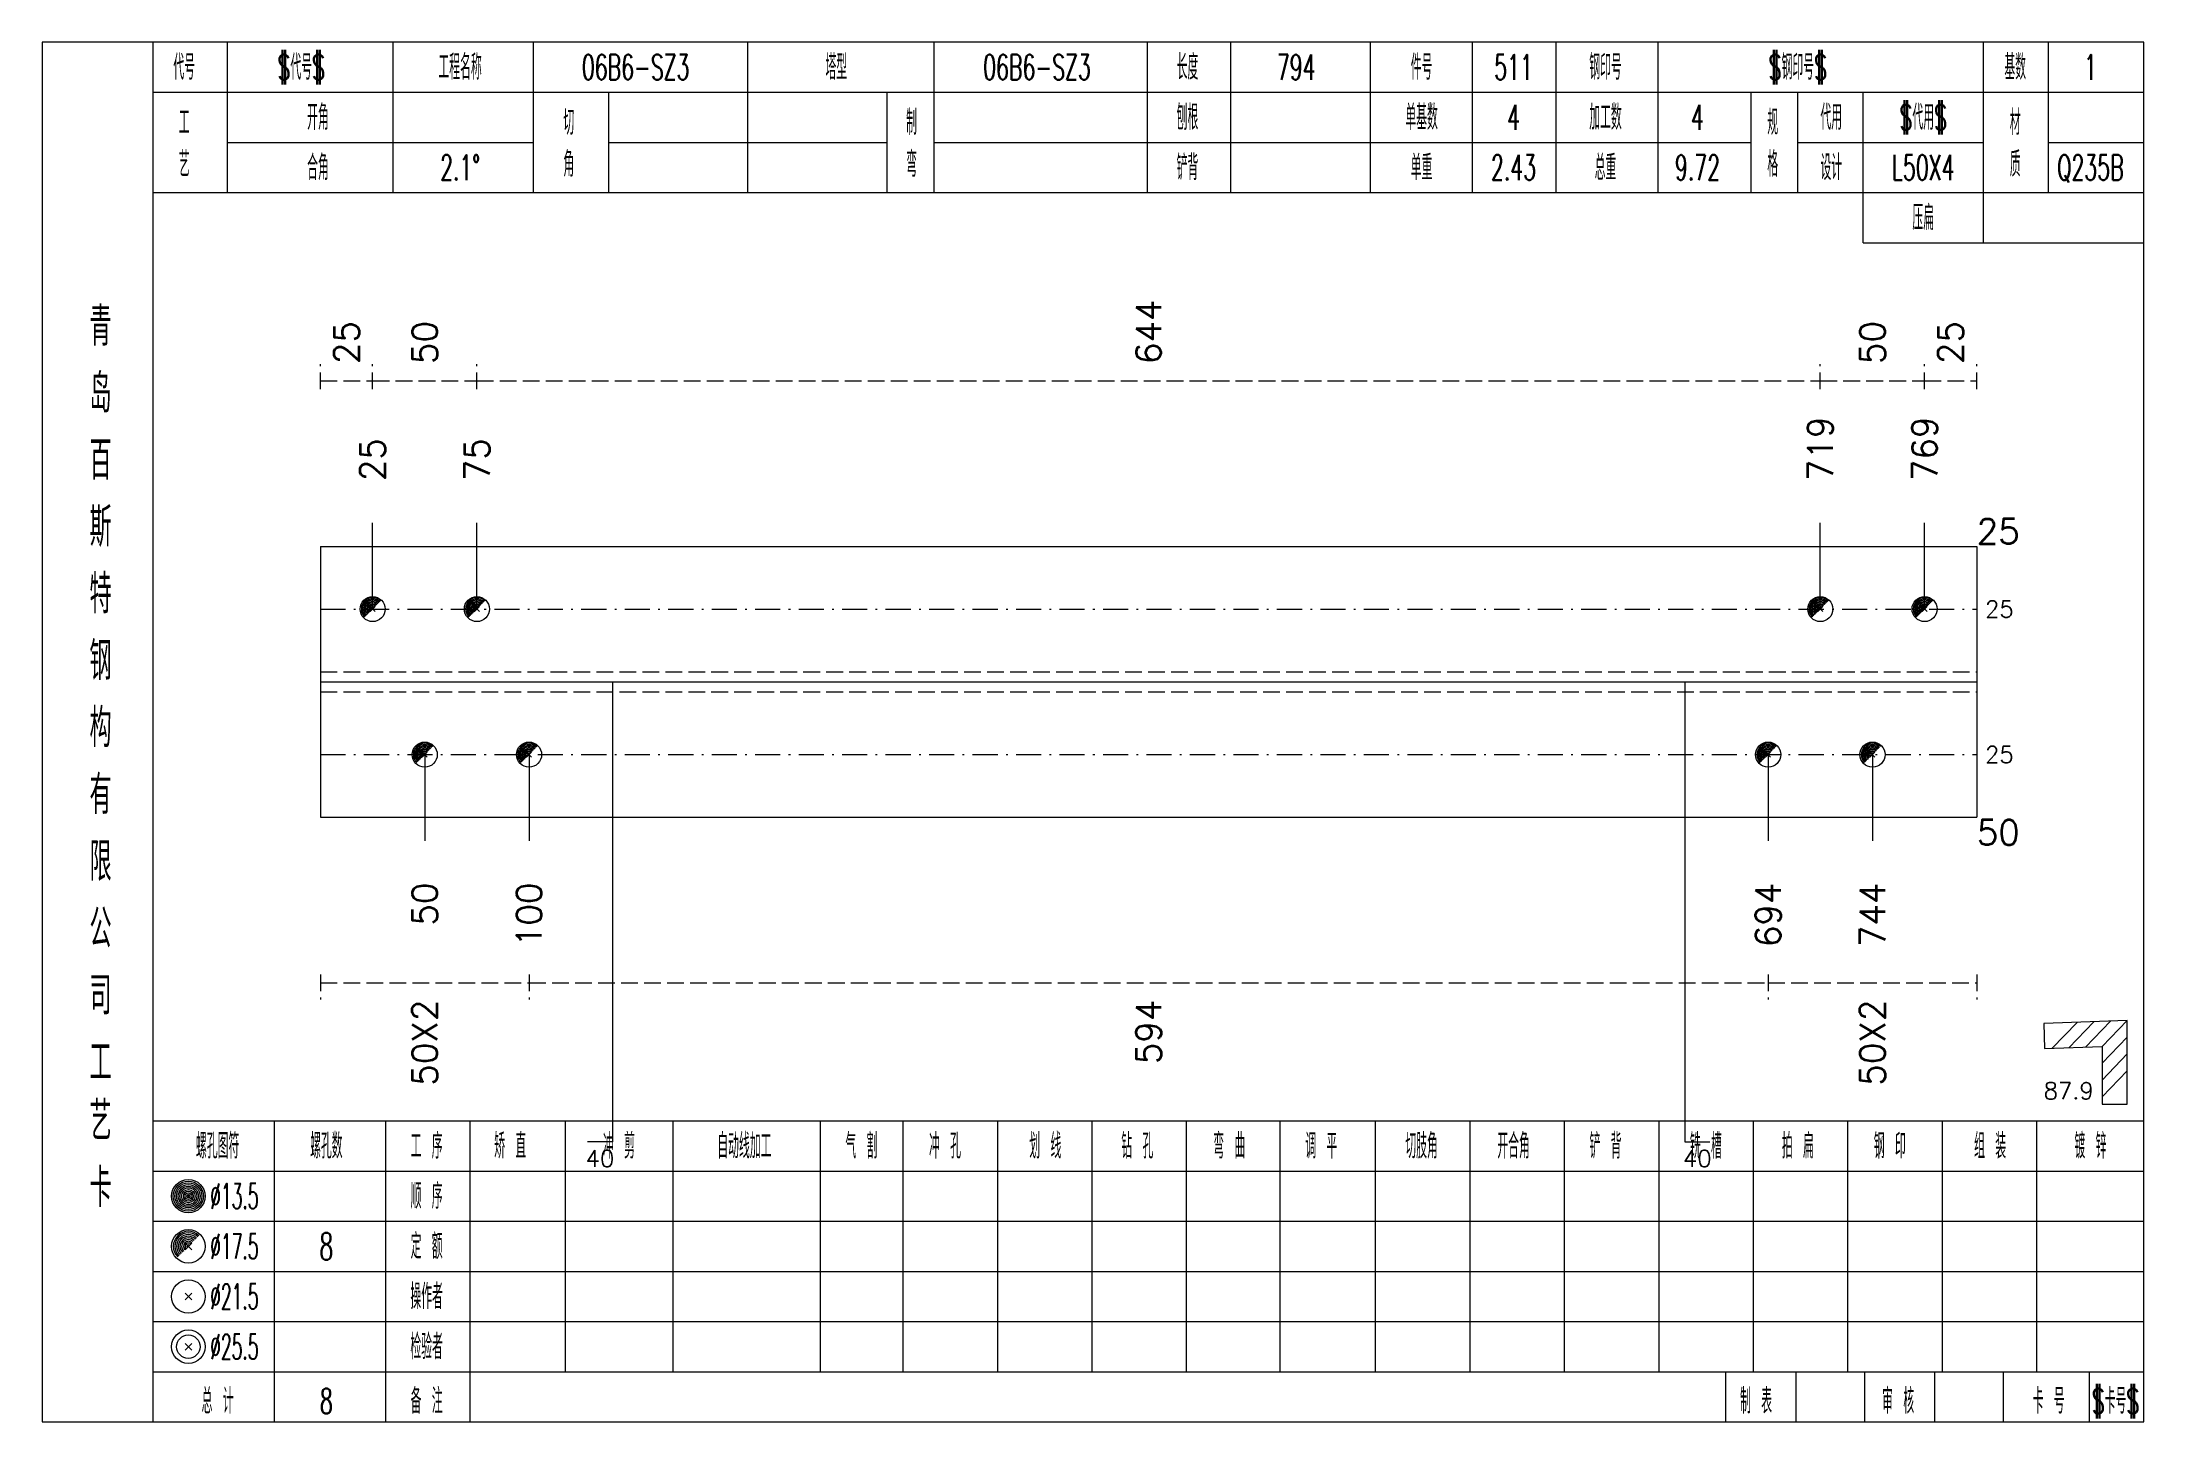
# Model space of a CAD drawing. Extents: x -533 to 8774, y 0 to 7979.
# Drawn here: x 4919.6 to 5171, y 4554.4 to 4719.4 of the extents above; entities that cross this region are included whole.
import ezdxf
from ezdxf.enums import TextEntityAlignment as Align

# ---------------------------------------------------------------- set-up
doc = ezdxf.new("R2010")
doc.units = 0
doc.header["$MEASUREMENT"] = 0
doc.linetypes.add('一点画线', pattern=[5.2, 3, -1, 0.2, -1])
doc.linetypes.add('虚线', pattern=[2.75, 2, -0.75])
doc.layers.get('0').update_dxf_attribs({"linetype": 'CONTINUOUS', "lineweight": 25})
for name, color, linetype, lineweight in [('1', 7, 'CONTINUOUS', 25), ('2', 7, 'CONTINUOUS', 25), ('4', 7, 'CONTINUOUS', 25), ('5', 7, 'CONTINUOUS', 25)]:
    doc.layers.add(name, color=color, linetype=linetype, lineweight=lineweight)
doc.styles.get("Standard").update_dxf_attribs({"font": 'simplex.shx', "width": 0.7, "height": 3, "bigfont": 'gbhzfs.shx'})

msp = doc.modelspace()

# ---------------------------------------------------------------- texts
at = {"color": 8, "linetype": 'Continuous', "lineweight": 9}
for s, p in [('644', (5051.95, 4680.85)), ('25', (4956.02, 4680.85)), ('50', (4965.37, 4680.85)), ('50', (5138.53, 4680.85)), ('25', (5147.88, 4680.85))]:
    msp.add_text(s, height=3, rotation=90, dxfattribs=at).set_placement(p, align=Align.MIDDLE_LEFT)
at = {"color": 7, "linetype": 'Continuous', "lineweight": 13}
for s, p in [('719', (5132.29, 4666.85)), ('769', (5144.76, 4666.85)), ('25', (4959.14, 4666.85)), ('75', (4971.61, 4666.85))]:
    msp.add_text(s, height=3, rotation=90, dxfattribs=at).set_placement(p, align=Align.MIDDLE_LEFT)
for height, p in [(3, (5151, 4660.85)), (2, (5152, 4651.55)), (2, (5152, 4634.15))]:
    msp.add_text('25', height=height, dxfattribs=at).set_placement(p, align=Align.MIDDLE_LEFT)
at = {"color": 8, "linetype": 'Continuous', "lineweight": 9}
for s, p in [('50X2', (4965.37, 4604.85)), ('594', (5051.95, 4604.85)), ('50X2', (5138.53, 4604.85))]:
    msp.add_text(s, height=3, rotation=90, dxfattribs=at).set_placement(p, align=Align.MIDDLE_RIGHT)
at = {"layer": '1', "color": 7, "linetype": 'Continuous', "lineweight": 13}
msp.add_text('50', height=3, dxfattribs=at).set_placement((5151, 4624.85), align=Align.MIDDLE_LEFT)
for s, p in [('50', (4965.37, 4618.85)), ('100', (4977.85, 4618.85)), ('694', (5126.05, 4618.85)), ('744', (5138.53, 4618.85))]:
    msp.add_text(s, height=3, rotation=90, dxfattribs=at).set_placement(p, align=Align.MIDDLE_RIGHT)
at = {"layer": '2', "color": 7, "linetype": 'Continuous', "lineweight": 13}
msp.add_text('87.9', height=2, dxfattribs=at).set_placement((5165, 4592.35), align=Align.BOTTOM_RIGHT)
for p in [(4986.33, 4586.85), (5117.57, 4586.85)]:
    msp.add_text('40', height=2, dxfattribs=at).set_placement(p, align=Align.TOP_CENTER)
at = {"layer": '4', "color": 1, "linetype": 'Continuous', "lineweight": 13}
for s, height, width, p in [('代号', 3, 0.6, (4936.6, 4716.35)), ('$代号$', 3, 0.6, (4950.6, 4716.35)), ('工程名称', 3, 0.6, (4969.6, 4716.35)), ('06B6-SZ3', 3, 0.6, (4990.6, 4716.35)), ('塔型', 3, 0.6, (5014.6, 4716.35)), ('06B6-SZ3', 3, 0.6, (5038.6, 4716.35)), ('长度', 3, 0.6, (5056.6, 4716.35)), ('794', 3, 0.6, (5069.6, 4716.35)), ('件号', 3, 0.6, (5084.6, 4716.35)), ('511', 3, 0.6, (5095.6, 4716.35)), ('钢印号', 3, 0.6, (5106.6, 4716.35)), ('$钢印号$', 3, 0.6, (5129.6, 4716.35)), ('基数', 3, 0.6, (5155.6, 4716.35)), ('1', 3, 0.6, (5164.6, 4716.35)), ('开角', 3, 0.6, (4952.6, 4710.35)), ('切', 3, 0.6, (4982.6, 4709.75)), ('制', 3, 0.6, (5023.6, 4709.75)), ('刨根', 3, 0.6, (5056.6, 4710.35)), ('单基数', 3, 0.6, (5084.6, 4710.35)), ('4', 3, 0.6, (5095.6, 4710.35)), ('加工数', 3, 0.6, (5106.6, 4710.35)), ('4', 3, 0.6, (5117.6, 4710.35)), ('规', 3, 0.6, (5126.6, 4709.75)), ('代用', 3, 0.6, (5133.6, 4710.35)), ('$代用$', 3, 0.6, (5144.6, 4710.35)), ('材', 3, 0.6, (5155.6, 4709.75)), ('工', 3, 0.6, (4936.6, 4709.75)), ('艺', 3, 0.6, (4936.6, 4704.75)), ('角', 3, 0.6, (4982.6, 4704.75)), ('弯', 3, 0.6, (5023.6, 4704.75)), ('格', 3, 0.6, (5126.6, 4704.75)), ('质', 3, 0.6, (5155.6, 4704.75)), ('合角', 3, 0.6, (4952.6, 4704.35)), ('2.1%%d', 3, 0.6, (4969.6, 4704.35)), ('铲背', 3, 0.6, (5056.6, 4704.35)), ('单重', 3, 0.6, (5084.6, 4704.35)), ('2.43', 3, 0.6, (5095.6, 4704.35)), ('总重', 3, 0.6, (5106.6, 4704.35)), ('9.72', 3, 0.6, (5117.6, 4704.35)), ('设计', 3, 0.6, (5133.6, 4704.35)), ('L50X4', 3, 0.6, (5144.6, 4704.35)), ('Q235B', 3, 0.6, (5164.6, 4704.35)), ('压扁', 3, 0.6, (5144.6, 4698.35)), ('青', 4.6, 0.8, (4926.6, 4685.35)), ('岛', 4.6, 0.8, (4926.6, 4677.35)), ('百', 4.6, 0.8, (4926.6, 4669.35)), ('斯', 4.6, 0.8, (4926.6, 4661.35)), ('特', 4.6, 0.8, (4926.6, 4653.35)), ('钢', 4.6, 0.8, (4926.6, 4645.35)), ('构', 4.6, 0.8, (4926.6, 4637.35)), ('有', 4.6, 0.8, (4926.6, 4629.35)), ('限', 4.6, 0.8, (4926.6, 4621.35)), ('公', 4.6, 0.8, (4926.6, 4613.35)), ('司', 4.6, 0.8, (4926.6, 4605.35)), ('工', 4.6, 0.8, (4926.6, 4597.35)), ('艺', 4.6, 0.8, (4926.6, 4590.35)), ('螺孔图符', 3, 0.6, (4940.6, 4587.35)), ('螺孔数', 3, 0.6, (4953.6, 4587.35)), ('工 序', 3, 0.6, (4965.6, 4587.35)), ('矫 直', 3, 0.6, (4975.6, 4587.35)), ('冲 剪', 3, 0.6, (4988.6, 4587.35)), ('自动线加工', 3, 0.6, (5003.6, 4587.35)), ('气 割', 3, 0.6, (5017.6, 4587.35)), ('冲 孔', 3, 0.6, (5027.6, 4587.35)), ('划 线', 3, 0.6, (5039.6, 4587.35)), ('钻 孔', 3, 0.6, (5050.6, 4587.35)), ('弯 曲', 3, 0.6, (5061.6, 4587.35)), ('调 平', 3, 0.6, (5072.6, 4587.35)), ('切肢角', 3, 0.6, (5084.6, 4587.35)), ('开合角', 3, 0.6, (5095.6, 4587.35)), ('铲 背', 3, 0.6, (5106.6, 4587.35)), ('铣 槽', 3, 0.6, (5118.6, 4587.35)), ('拍 扁', 3, 0.6, (5129.6, 4587.35)), ('钢 印', 3, 0.6, (5140.6, 4587.35)), ('组 装', 3, 0.6, (5152.6, 4587.35)), ('镀 锌', 3, 0.6, (5164.6, 4587.35)), ('卡', 4.6, 0.8, (4926.6, 4582.35)), ('顺 序', 3, 0.6, (4965.6, 4581.35)), ('%%C13.5', 3, 0.5, (4942.6, 4581.35)), ('%%C17.5', 3, 0.5, (4942.6, 4575.35)), ('8', 3.2, 0.6, (4953.6, 4575.35)), ('定 额', 3, 0.6, (4965.6, 4575.35)), ('%%C21.5', 3, 0.5, (4942.6, 4569.35)), ('操作者', 3, 0.6, (4965.6, 4569.35)), ('%%C25.5', 3, 0.5, (4942.6, 4563.35)), ('检验者', 3, 0.6, (4965.6, 4563.35)), ('总 计', 3, 0.6, (4940.6, 4556.85)), ('8', 3, 0.6, (4953.6, 4556.85)), ('备 注', 3, 0.6, (4965.6, 4556.85)), ('制 表', 3, 0.6, (5124.6, 4556.85)), ('审 核', 3, 0.6, (5141.6, 4556.85)), ('卡 号', 3, 0.6, (5159.6, 4556.85)), ('$卡号$', 3, 0.6, (5167.6, 4556.85))]:
    msp.add_text(s, height=height, dxfattribs=dict(at, width=width)).set_placement(p, align=Align.MIDDLE_CENTER)

# ---------------------------------------------------------------- blocks, each defined once
blk = doc.blocks.new('孔17.5')
at = {"layer": '5', "color": 7, "linetype": 'Continuous', "lineweight": 0}
for p, q in [((-0.2, -0.2), (0.2, 0.2)), ((-0.2, 0.2), (0.2, -0.2))]:
    blk.add_line(p, q, dxfattribs=at)
at = {"layer": '5', "color": 7, "linetype": 'Continuous', "lineweight": 13}
blk.add_circle((0, 0), 1, dxfattribs=at)
for radius in [0.9, 0.8, 0.7, 0.6, 0.5, 0.4, 0.3, 0.2, 0.1]:
    blk.add_arc((0, 0), radius, 45, 225, dxfattribs=at)

# ---------------------------------------------------------------- linework, layer by layer
at = {"color": 8, "linetype": '虚线', "lineweight": 9}
for p, q in [((4952.9, 4677.85), (4952.9, 4680.85)), ((4952.9, 4678.85), (4959.14, 4678.85)), ((4959.14, 4677.85), (4959.14, 4680.85)), ((4959.14, 4677.85), (4959.14, 4680.85)), ((4959.14, 4678.85), (4971.61, 4678.85)), ((4971.61, 4677.85), (4971.61, 4680.85)), ((4971.61, 4677.85), (4971.61, 4680.85)), ((4971.61, 4678.85), (5132.29, 4678.85)), ((5132.29, 4677.85), (5132.29, 4680.85)), ((5132.29, 4677.85), (5132.29, 4680.85)), ((5132.29, 4678.85), (5144.76, 4678.85)), ((5144.76, 4677.85), (5144.76, 4680.85)), ((5144.76, 4677.85), (5144.76, 4680.85)), ((5144.76, 4678.85), (5151, 4678.85)), ((5151, 4677.85), (5151, 4680.85)), ((4952.9, 4607.85), (4952.9, 4604.85)), ((4952.9, 4606.85), (4977.85, 4606.85)), ((4977.85, 4607.85), (4977.85, 4604.85)), ((4977.85, 4607.85), (4977.85, 4604.85)), ((4977.85, 4606.85), (5126.05, 4606.85)), ((5126.05, 4607.85), (5126.05, 4604.85)), ((5126.05, 4607.85), (5126.05, 4604.85)), ((5126.05, 4606.85), (5151, 4606.85)), ((5151, 4607.85), (5151, 4604.85))]:
    msp.add_line(p, q, dxfattribs=at)
at = {"color": 7, "linetype": 'Continuous', "lineweight": 13}
for p, q in [((4959.14, 4651.55), (4959.14, 4661.85)), ((4971.61, 4651.55), (4971.61, 4661.85)), ((5132.29, 4651.55), (5132.29, 4661.85)), ((5144.76, 4651.55), (5144.76, 4661.85)), ((4965.37, 4634.15), (4965.37, 4623.85)), ((4977.85, 4634.15), (4977.85, 4623.85)), ((5126.05, 4634.15), (5126.05, 4623.85)), ((5138.53, 4634.15), (5138.53, 4623.85))]:
    msp.add_line(p, q, dxfattribs=at)
at = {"color": 7, "linetype": 'Continuous', "lineweight": 18}
for p, q in [((4952.9, 4659.05), (4952.9, 4626.65)), ((4952.9, 4659.05), (5151, 4659.05)), ((5151, 4659.05), (5151, 4626.65)), ((4952.9, 4642.85), (5151, 4642.85))]:
    msp.add_line(p, q, dxfattribs=at)
at = {"color": 3, "linetype": '一点画线', "lineweight": 13}
for p, q in [((4952.9, 4651.55), (5151, 4651.55)), ((4952.9, 4634.15), (5151, 4634.15))]:
    msp.add_line(p, q, dxfattribs=at)
at = {"color": 1, "linetype": '虚线', "lineweight": 18}
for p, q in [((4952.9, 4644.05), (5151, 4644.05)), ((4952.9, 4641.65), (5151, 4641.65))]:
    msp.add_line(p, q, dxfattribs=at)
at = {"layer": '1', "color": 7, "linetype": 'Continuous', "lineweight": 18}
msp.add_line((4952.9, 4626.65), (5151, 4626.65), dxfattribs=at)
at = {"layer": '2', "color": 7, "linetype": 'Continuous', "lineweight": 13}
for p, q in [((4987.83, 4642.85), (4987.83, 4587.85)), ((5116.07, 4642.85), (5116.07, 4587.85)), ((5169, 4602.35), (5159.01, 4601.99)), ((5159.01, 4601.99), (5159.12, 4598.99)), ((5160, 4599.02), (5163, 4602.13)), ((5162, 4599.09), (5165, 4602.21)), ((5164, 4599.17), (5167, 4602.28)), ((5166, 4599.24), (5169, 4602.35)), ((5169, 4592.35), (5169, 4602.35)), ((5159.12, 4598.99), (5166, 4599.24)), ((5166, 4597.24), (5169, 4600.35)), ((5166, 4599.24), (5166, 4592.35)), ((5166, 4595.24), (5169, 4598.35)), ((5166, 4593.24), (5169, 4596.35)), ((5166, 4592.35), (5169, 4592.35)), ((4987.83, 4587.85), (4984.83, 4587.85)), ((5116.07, 4587.85), (5119.07, 4587.85))]:
    msp.add_line(p, q, dxfattribs=at)
at = {"layer": '4', "color": 1, "linetype": 'Continuous', "lineweight": 18}
for p, q in [((4932.9, 4554.35), (4932.9, 4719.35)), ((4941.8, 4701.35), (4941.8, 4719.35)), ((4961.6, 4701.35), (4961.6, 4719.35)), ((4978.4, 4701.35), (4978.4, 4719.35)), ((5004, 4701.35), (5004, 4719.35)), ((5026.3, 4701.35), (5026.3, 4719.35)), ((5051.8, 4701.35), (5051.8, 4719.35)), ((5061.8, 4701.35), (5061.8, 4719.35)), ((5078.5, 4701.35), (5078.5, 4719.35)), ((5090.7, 4701.35), (5090.7, 4719.35)), ((5100.7, 4701.35), (5100.7, 4719.35)), ((5112.9, 4701.35), (5112.9, 4719.35)), ((5151.8, 4695.35), (5151.8, 4719.35)), ((5159.6, 4701.35), (5159.6, 4719.35)), ((4932.9, 4713.35), (5171, 4713.35)), ((4987.4, 4701.35), (4987.4, 4713.35)), ((5020.7, 4701.35), (5020.7, 4713.35)), ((5124, 4701.35), (5124, 4713.35)), ((5129.6, 4701.35), (5129.6, 4713.35)), ((5137.4, 4695.35), (5137.4, 4713.35)), ((4941.8, 4707.35), (4978.4, 4707.35)), ((4987.4, 4707.35), (5020.7, 4707.35)), ((5026.3, 4707.35), (5124, 4707.35)), ((5129.6, 4707.35), (5151.8, 4707.35)), ((5159.6, 4707.35), (5171, 4707.35)), ((4932.9, 4701.35), (5171, 4701.35)), ((5137.4, 4695.35), (5171, 4695.35)), ((4932.9, 4590.35), (5171, 4590.35)), ((4947.4, 4554.35), (4947.4, 4590.35)), ((4960.7, 4554.35), (4960.7, 4590.35)), ((4970.8, 4554.35), (4970.8, 4590.35)), ((4982.2, 4560.35), (4982.2, 4590.35)), ((4995.1, 4560.35), (4995.1, 4590.35)), ((5012.7, 4560.35), (5012.7, 4590.35)), ((5022.6, 4560.35), (5022.6, 4590.35)), ((5033.9, 4560.35), (5033.9, 4590.35)), ((5045.2, 4560.35), (5045.2, 4590.35)), ((5056.5, 4560.35), (5056.5, 4590.35)), ((5067.7, 4560.35), (5067.7, 4590.35)), ((5079.1, 4560.35), (5079.1, 4590.35)), ((5090.4, 4560.35), (5090.4, 4590.35)), ((5101.7, 4560.35), (5101.7, 4590.35)), ((5113, 4560.35), (5113, 4590.35)), ((5124.3, 4560.35), (5124.3, 4590.35)), ((5135.6, 4560.35), (5135.6, 4590.35)), ((5146.9, 4560.35), (5146.9, 4590.35)), ((5158.2, 4560.35), (5158.2, 4590.35)), ((4932.9, 4584.35), (5171, 4584.35)), ((4932.9, 4578.35), (5171, 4578.35)), ((4932.9, 4572.35), (5171, 4572.35)), ((4932.9, 4566.35), (5171, 4566.35)), ((4932.9, 4560.35), (5171, 4560.35)), ((5121, 4554.35), (5121, 4560.35)), ((5129.4, 4554.35), (5129.4, 4560.35)), ((5137.6, 4554.35), (5137.6, 4560.35)), ((5146, 4554.35), (5146, 4560.35)), ((5154.2, 4554.35), (5154.2, 4560.35)), ((5164.5, 4554.35), (5164.5, 4560.35))]:
    msp.add_line(p, q, dxfattribs=at)
at = {"layer": '4', "color": 7, "linetype": 'Continuous', "lineweight": 13}
for p, q in [((4936.9, 4581.15), (4937.3, 4581.55)), ((4937.3, 4581.15), (4936.9, 4581.55)), ((4936.7, 4568.95), (4937.5, 4569.75)), ((4937.5, 4568.95), (4936.7, 4569.75)), ((4936.7, 4562.95), (4937.5, 4563.75)), ((4937.5, 4562.95), (4936.7, 4563.75))]:
    msp.add_line(p, q, dxfattribs=at)
at = {"layer": '4', "color": 7, "linetype": 'Continuous', "lineweight": 0}
for p, q in [((4936.7, 4574.95), (4937.5, 4575.75)), ((4936.7, 4575.75), (4937.5, 4574.95))]:
    msp.add_line(p, q, dxfattribs=at)
at = {"layer": '4', "color": 1, "linetype": 'Continuous', "lineweight": 18}
msp.add_lwpolyline([(4919.6, 4719.35), (4919.6, 4554.35), (5171, 4554.35), (5171, 4719.35)], close=True, dxfattribs=at)
at = {"layer": '4', "color": 7, "linetype": 'Continuous', "lineweight": 13}
for centre, radius in [((4937.1, 4581.35), 2), ((4937.1, 4581.35), 1.8), ((4937.1, 4581.35), 1.6), ((4937.1, 4581.35), 1.4), ((4937.1, 4581.35), 1.2), ((4937.1, 4581.35), 1), ((4937.1, 4581.35), 0.8), ((4937.1, 4581.35), 0.6), ((4937.1, 4581.35), 0.4), ((4937.1, 4581.35), 0.2), ((4937.1, 4575.35), 2), ((4937.1, 4569.35), 2), ((4937.1, 4563.35), 2), ((4937.1, 4563.35), 1.4)]:
    msp.add_circle(centre, radius, dxfattribs=at)
for radius in [1.8, 1.6, 1.4, 1.2, 1, 0.8, 0.6, 0.4, 0.2]:
    msp.add_arc((4937.1, 4575.35), radius, 45, 225, dxfattribs=at)

# ---------------------------------------------------------------- block references
at = {"color": 7, "linetype": 'Continuous', "lineweight": 13, "xscale": 1.5, "yscale": 1.5, "zscale": 1.5}
for p in [(4959.14, 4651.55), (4971.61, 4651.55), (5132.29, 4651.55), (5144.76, 4651.55)]:
    msp.add_blockref('孔17.5', p, dxfattribs=at)
at = {"layer": '1', "color": 7, "linetype": 'Continuous', "lineweight": 13, "xscale": 1.5, "yscale": 1.5, "zscale": 1.5}
for p in [(4965.37, 4634.15), (4977.85, 4634.15), (5126.05, 4634.15), (5138.53, 4634.15)]:
    msp.add_blockref('孔17.5', p, dxfattribs=at)

msp.set_redraw_order([(e.dxf.handle, doc.entitydb.next_handle()) for e in msp.query("TEXT MTEXT ATTDEF DIMENSION ARC_DIMENSION")])  # texts and dimensions are drawn at this point

doc.saveas('drawing.dxf')
